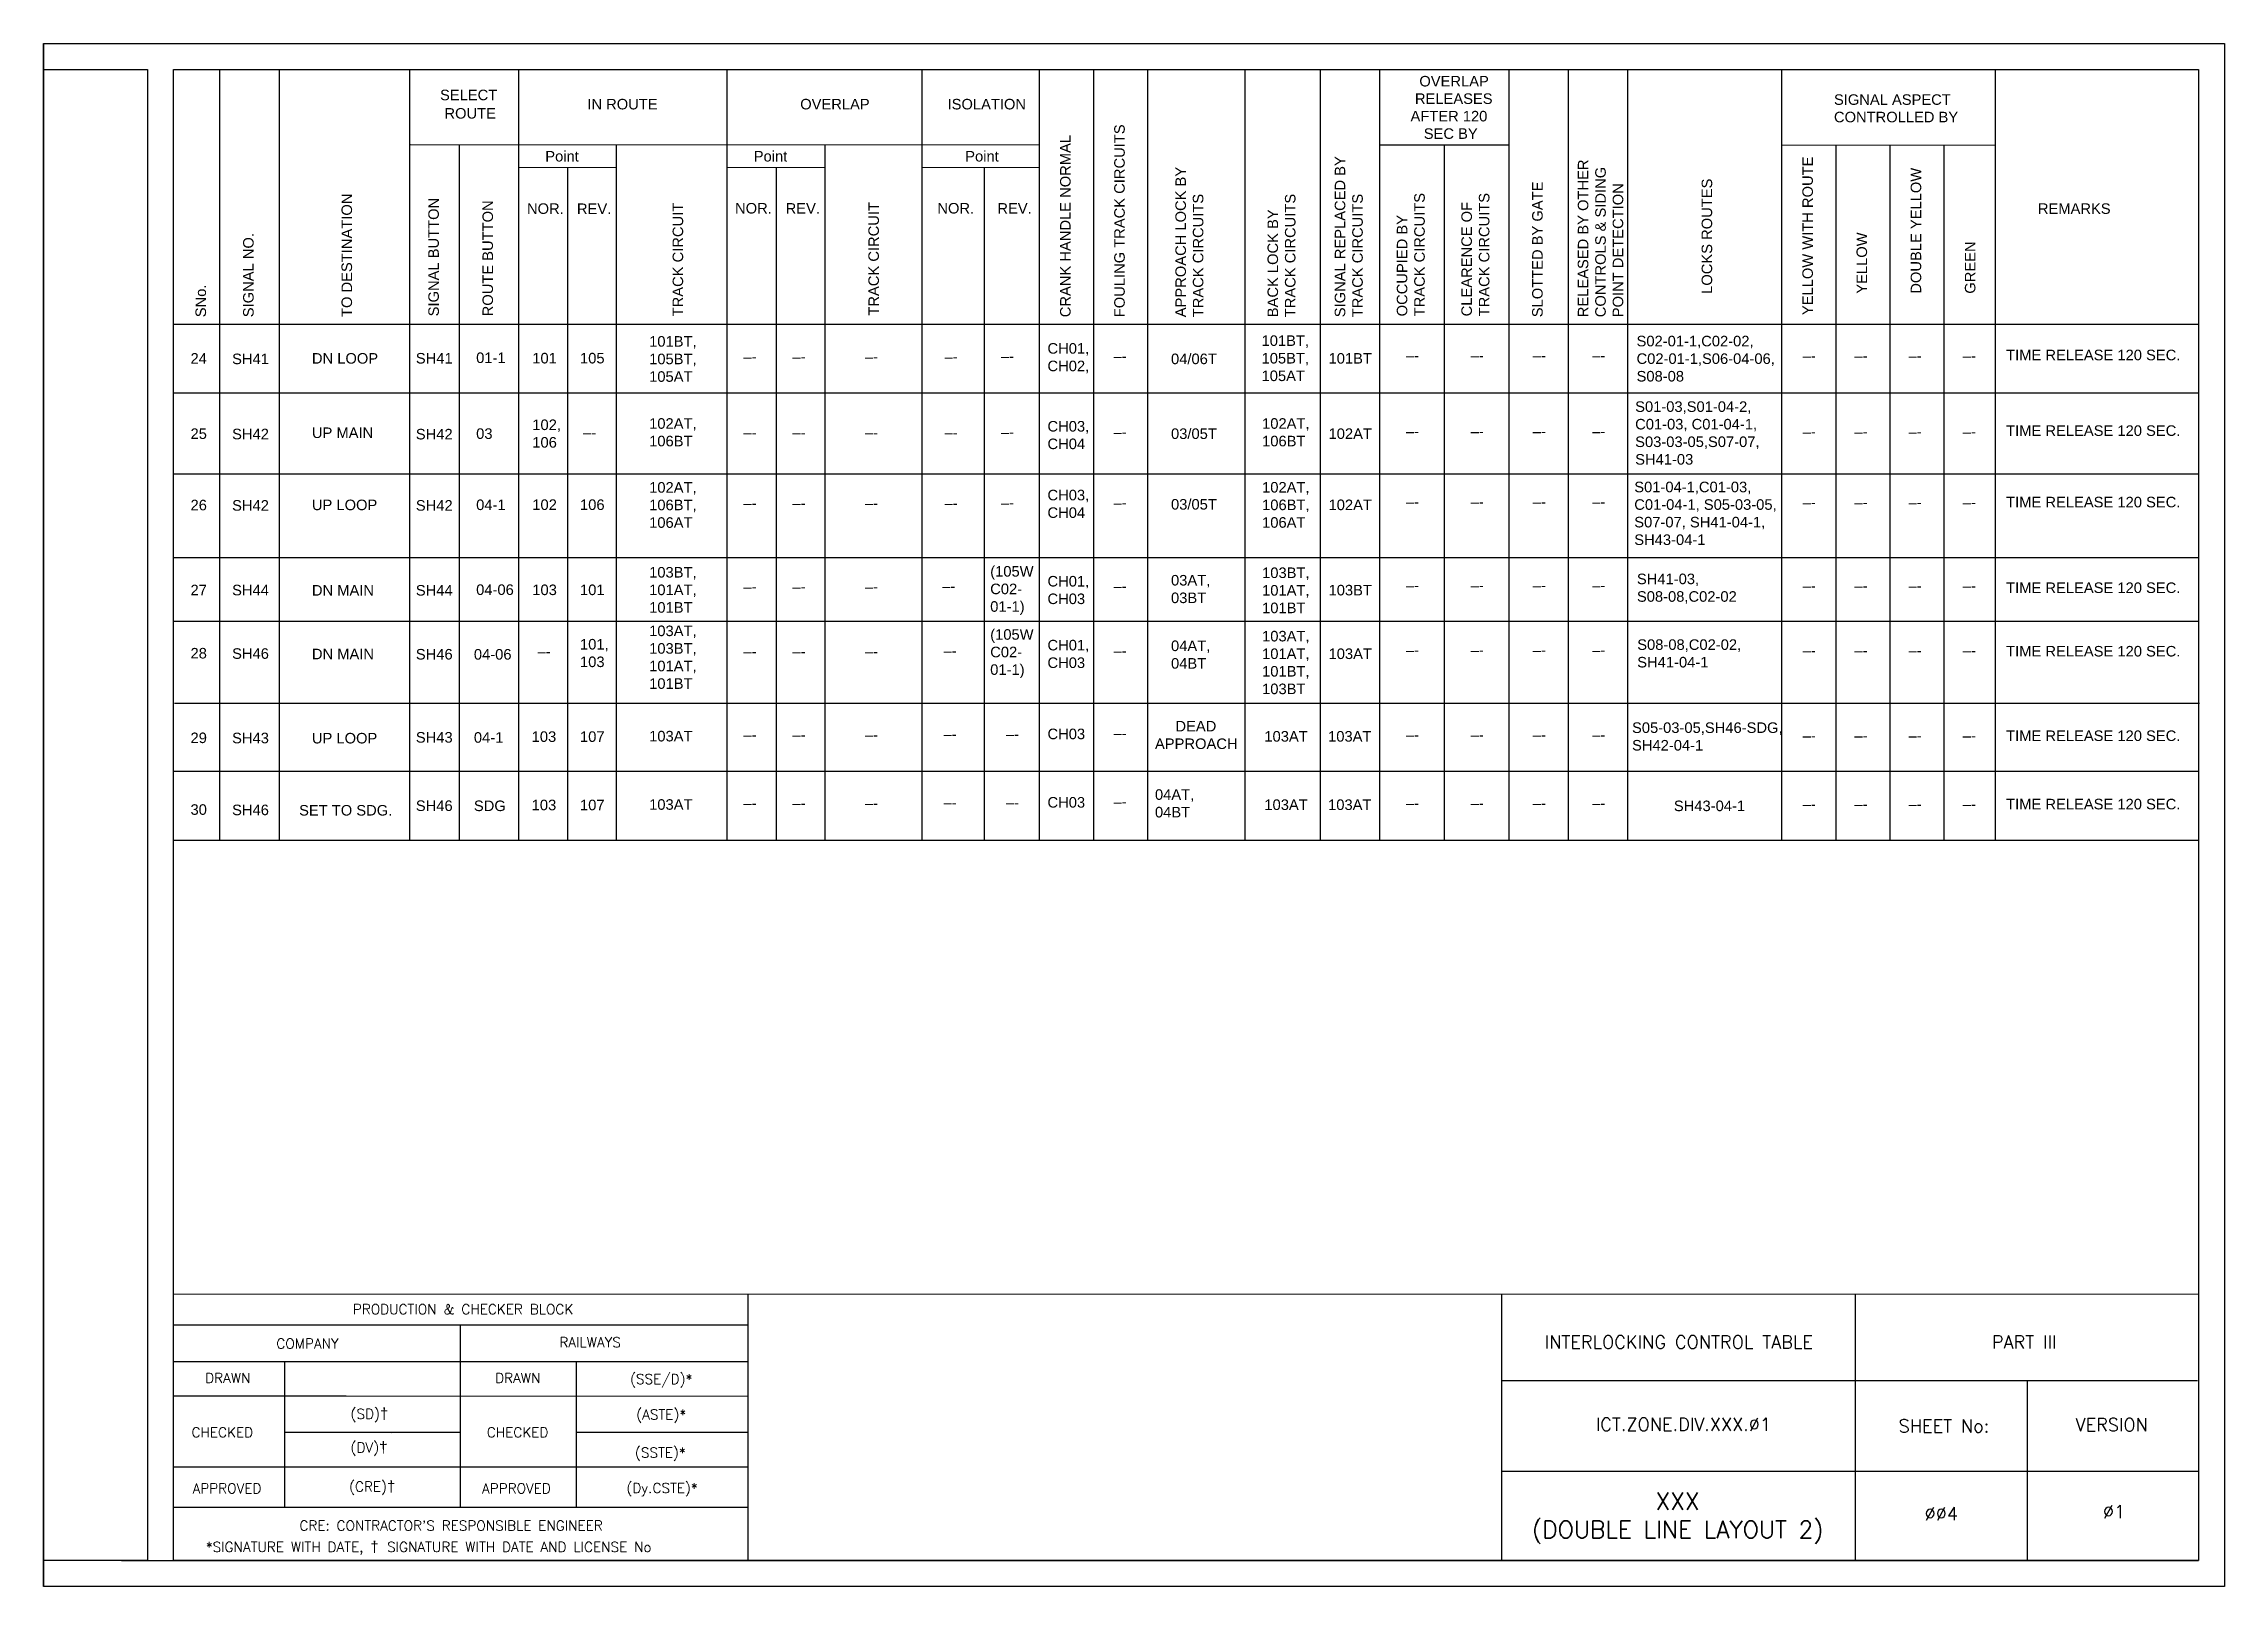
# Model space of a CAD drawing. Header units: inches. Extents: x -19 to 1646, y 43 to 715.
# Drawn here: x 1219.6 to 1639.6, y 42.8 to 339.8 of the extents above; entities that cross this region are included whole.
import ezdxf
from ezdxf.enums import TextEntityAlignment as Align

# ---------------------------------------------------------------- set-up
doc = ezdxf.new("R2010")
doc.units = ezdxf.units.IN
doc.header["$MEASUREMENT"] = 0
for name, color, linetype in [('PDF2_Text', 7, 'Continuous'), ('PDF3_Text', 7, 'Continuous'), ('PDF_Geometry', 7, 'Continuous'), ('PDF_Text', 7, 'Continuous')]:
    doc.layers.add(name, color=color, linetype=linetype)
doc.styles.add('PDF Arial', font='arial.ttf')
doc.styles.add('ROMANS', font='romans.shx', dxfattribs={"height": 2})

msp = doc.modelspace()

# ---------------------------------------------------------------- texts
at = {"style": 'ROMANS'}
for s, height, p in [('PRODUCTION & CHECKER BLOCK', 1.92, (1300.38, 96.2)), ('COMPANY', 1.92, (1270.42, 89.58)), ('RAILWAYS', 1.92, (1324.84, 89.84)), ('(SSE/D)*', 1.92, (1338.54, 82.75)), ('DRAWN', 1.92, (1255.07, 82.96)), ('DRAWN', 1.92, (1310.92, 82.96)), ('(ASTE)*', 1.92, (1338.54, 75.93)), ('CHECKED', 1.92, (1254.01, 72.5)), ('CHECKED', 1.92, (1310.88, 72.5)), ('(SSTE)*', 1.92, (1338.37, 68.6)), ('(Dy.CSTE)*', 1.92, (1338.7, 61.78)), ('APPROVED', 1.92, (1254.91, 61.7)), ('APPROVED', 1.92, (1310.65, 61.7)), ('XXX', 3.3, (1534.32, 59.25)), ("CRE: CONTRACTOR'S RESPONSIBLE ENGINEER", 1.92, (1298.07, 54.55)), ('(DOUBLE LINE LAYOUT 2)', 3.3, (1534.32, 53.78))]:
    msp.add_text(s, height=height, dxfattribs=at).set_placement(p, align=Align.MIDDLE_CENTER)
at = {"lineweight": -2, "style": 'ROMANS'}
for s, p in [('INTERLOCKING CONTROL TABLE', (1534.52, 89.87)), ('PART III', (1601.02, 89.87)), ('ICT.ZONE.DIV.XXX.Ø1', (1535.41, 74.03)), ('SHEET No:', (1585.59, 73.73)), ('VERSION', (1617.89, 73.96)), ('ØØ4 ', (1585.93, 56.87)), ('Ø1', (1618.35, 57.24))]:
    msp.add_text(s, height=2.5, dxfattribs=at).set_placement(p, align=Align.MIDDLE_CENTER)
at = {"char_height": 1.92, "attachment_point": 1, "style": 'ROMANS'}
for s, width, insert in [('(SD){\\fArial|b0|i0|c0|p34;\\H1.08333x;†}', 8.1172, (1278.7, 77.17)), ('(DV){\\fArial|b0|i0|c0|p34;\\H1.08333x;†}', 8.1172, (1278.7, 70.7)), ('(CRE){\\fArial|b0|i0|c0|p34;\\H1.08333x;†}', 8.1172, (1278.41, 63.17)), ('\\pi-5.76,l9.6,t9.6;*SIGNATURE WITH DATE, {\\fArial|b0|i0|c0|p34;\\H1.08333x;†  }SIGNATURE WITH DATE AND LICENSE No', 104.6362, (1246.99, 51.56))]:
    msp.add_mtext_dynamic_manual_height_columns(s, width=width, gutter_width=12.5, heights=[0], dxfattribs=dict(at, insert=insert))
at = {"layer": 'PDF2_Text', "attachment_point": 7, "style": 'PDF Arial'}
for s, insert, char_height in [('101BT,\\P105BT,\\P105AT', (1336.21, 274.71), 2.03), ('CH01,\\PCH02,', (1412.93, 276.4), 2.03), ('101BT,\\P105BT,\\P105AT', (1454.16, 274.85), 2.03), ('SH41', (1255.89, 278.11), 2.03), ('SH41', (1291.28, 278.23), 2.03), ('01-1', (1302.9, 278.33), 2.03), ('101', (1313.71, 278.25), 2.03), ('105', (1322.9, 278.25), 2.03), ('–-', (1354.37, 278.56), 2.03), ('–-', (1363.81, 278.56), 2.03), ('–-', (1377.76, 278.56), 2.03), ('–-', (1393.12, 278.56), 2.03), ('–-', (1403.96, 278.67), 2.03), ('–-', (1425.65, 278.67), 2.03), ('04/06T', (1436.72, 278.11), 2.03), ('101BT', (1467.06, 278.21), 2.03), ('–-', (1481.97, 278.81), 2.03), ('–-', (1494.43, 278.81), 2.03), ('–-', (1506.39, 278.81), 2.03), ('–-', (1517.84, 278.81), 2.03), ('–-', (1558.38, 278.73), 2.03), ('–-', (1568.34, 278.73), 2.03), ('–-', (1578.77, 278.73), 2.03), ('–-', (1589.2, 278.73), 2.03), ('TIME RELEASE 120 SEC.', (1597.56, 278.86), 2.0298), ('SH42', (1255.89, 263.64), 2.03), ('SH42', (1291.28, 263.62), 2.03), ('03', (1302.9, 263.72), 2.03), ('102,\\P106', (1313.71, 262.04), 2.03), ('–-', (1323.5, 263.95), 2.03), ('102AT,\\P106BT', (1336.21, 262.29), 2.03), ('–-', (1354.37, 263.95), 2.03), ('–-', (1363.81, 263.95), 2.03), ('–-', (1377.76, 263.95), 2.03), ('–-', (1393.12, 263.95), 2.03), ('–-', (1403.96, 264.06), 2.03), ('CH03,\\PCH04', (1412.93, 261.75), 2.03), ('–-', (1425.65, 264.06), 2.03), ('03/05T', (1436.72, 263.71), 2.03), ('102AT,\\P106BT', (1454.26, 262.29), 2.03), ('102AT', (1467.06, 263.71), 2.03), ('–-', (1481.97, 264.2), 2.03), ('–-', (1494.43, 264.2), 2.03), ('–-', (1506.39, 264.2), 2.03), ('–-', (1517.84, 264.2), 2.03), ('–-', (1558.38, 264.12), 2.03), ('–-', (1568.34, 264.12), 2.03), ('–-', (1578.77, 264.12), 2.03), ('–-', (1589.2, 264.12), 2.03), ('TIME RELEASE 120 SEC.', (1597.56, 264.3), 2.0298), ('04-1', (1302.9, 250.02), 2.03), ('102', (1313.71, 250.04), 2.03), ('106', (1322.9, 250.04), 2.03), ('102AT,\\P106BT,\\P106AT', (1336.21, 246.6), 2.03), ('CH03,\\PCH04', (1412.93, 248.51), 2.03), ('03/05T', (1436.72, 250.11), 2.03), ('102AT,\\P106BT,\\P106AT', (1454.26, 246.62), 2.03), ('102AT', (1467.06, 250.01), 2.03), ('TIME RELEASE 120 SEC.', (1597.56, 250.54), 2.0298), ('SH42', (1255.89, 249.9), 2.03), ('SH42', (1291.28, 249.9), 2.03), ('–-', (1354.37, 250.35), 2.03), ('–-', (1363.81, 250.35), 2.03), ('–-', (1377.76, 250.35), 2.03), ('–-', (1393.12, 250.35), 2.03), ('–-', (1403.96, 250.46), 2.03), ('–-', (1425.65, 250.46), 2.03), ('–-', (1481.97, 250.61), 2.03), ('–-', (1494.43, 250.61), 2.03), ('–-', (1506.39, 250.61), 2.03), ('–-', (1517.84, 250.61), 2.03), ('–-', (1558.38, 250.52), 2.03), ('–-', (1568.34, 250.52), 2.03), ('–-', (1578.77, 250.52), 2.03), ('–-', (1589.2, 250.52), 2.03), ('SH44', (1255.89, 233.6), 2.03), ('SH44', (1291.28, 233.56), 2.03), ('04-06', (1302.9, 233.68), 2.03), ('103', (1313.71, 233.65), 2.03), ('101', (1322.9, 233.65), 2.03), ('103BT,\\P101AT,\\P101BT', (1336.21, 230.26), 2.03), ('–-', (1392.66, 234.4), 2.03), ('(105W\\PC02-\\P01-1)', (1401.9, 229.86), 2.03), ('CH01,\\PCH03', (1412.93, 231.92), 2.03), ('–-', (1425.65, 234.4), 2.03), ('03AT,\\P03BT', (1436.72, 232.11), 2.03), ('103BT,\\P101AT,\\P101BT', (1454.26, 230.17), 2.03), ('103BT', (1467.06, 233.59), 2.03), ('–-', (1481.97, 234.54), 2.03), ('–-', (1494.43, 234.54), 2.03), ('–-', (1506.39, 234.54), 2.03), ('–-', (1517.84, 234.54), 2.03), ('–-', (1558.38, 234.46), 2.03), ('–-', (1568.34, 234.46), 2.03), ('–-', (1578.77, 234.46), 2.03), ('–-', (1589.2, 234.46), 2.03), ('TIME RELEASE 120 SEC.', (1597.56, 234.05), 2.0298), ('–-', (1354.37, 234.28), 2.03), ('–-', (1363.81, 234.28), 2.03), ('–-', (1377.76, 234.28), 2.03), ('103AT,\\P103BT,\\P101AT,\\P101BT', (1336.21, 215.6), 2.03), ('(105W\\PC02-\\P01-1)', (1401.9, 217.71), 2.03), ('103AT,\\P101AT,\\P101BT,\\P103BT', (1454.26, 214.58), 2.03), ('SH46', (1255.89, 221.38), 2.03), ('SH46', (1291.28, 221.25), 2.03), ('04-06', (1302.46, 221.23), 2.03), ('–-', (1314.73, 221.83), 2.03), ('101,\\P103', (1322.9, 219.79), 2.03), ('–-', (1354.37, 221.83), 2.03), ('–-', (1363.81, 221.83), 2.03), ('–-', (1377.76, 221.83), 2.03), ('–-', (1392.92, 221.95), 2.03), ('CH01,\\PCH03', (1412.93, 219.62), 2.03), ('–-', (1425.65, 221.95), 2.03), ('04AT,\\P04BT', (1436.72, 219.49), 2.03), ('103AT', (1467.06, 221.34), 2.03), ('–-', (1481.97, 222.09), 2.03), ('–-', (1494.43, 222.09), 2.03), ('–-', (1506.39, 222.09), 2.03), ('–-', (1517.84, 222.09), 2.03), ('–-', (1558.38, 222.01), 2.03), ('–-', (1568.34, 222.01), 2.03), ('–-', (1578.77, 222.01), 2.03), ('–-', (1589.2, 222.01), 2.03), ('TIME RELEASE 120 SEC.', (1597.56, 221.83), 2.0298), ('SH43', (1291.28, 205.25), 2.03), ('04-1', (1302.46, 205.23), 2.03), ('103', (1313.59, 205.39), 2.03), ('107', (1322.9, 205.39), 2.03), ('103AT', (1336.21, 205.48), 2.03), ('–-', (1354.37, 205.76), 2.03), ('–-', (1363.81, 205.76), 2.03), ('–-', (1377.76, 205.76), 2.03), ('–-', (1392.92, 205.88), 2.03), ('–-', (1404.92, 205.88), 2.03), ('CH03', (1412.93, 205.91), 2.03), ('–-', (1425.65, 206.07), 2.03), ('     DEAD \\PAPPROACH', (1433.63, 204.02), 2.03), ('103AT', (1454.7, 205.44), 2.03), ('103AT', (1466.97, 205.44), 2.03), ('–-', (1481.97, 205.76), 2.03), ('–-', (1494.43, 205.76), 2.03), ('–-', (1506.39, 205.76), 2.03), ('–-', (1517.84, 205.76), 2.03), ('–-', (1558.38, 205.61), 2.03), ('–-', (1568.34, 205.61), 2.03), ('–-', (1578.77, 205.61), 2.03), ('–-', (1589.2, 205.61), 2.03), ('TIME RELEASE 120 SEC.', (1597.56, 205.56), 2.0298), ('SH46', (1255.89, 191.28), 2.03), ('SH46', (1291.28, 192.09), 2.03), ('SDG', (1302.46, 192.07), 2.03), ('103', (1313.59, 192.23), 2.03), ('107', (1322.9, 192.23), 2.03), ('103AT', (1336.21, 192.32), 2.03), ('–-', (1354.37, 192.6), 2.03), ('–-', (1363.81, 192.6), 2.03), ('–-', (1377.76, 192.6), 2.03), ('–-', (1392.92, 192.72), 2.03), ('–-', (1404.92, 192.72), 2.03), ('CH03', (1412.93, 192.74), 2.03), ('–-', (1425.65, 192.9), 2.03), ('04AT,\\P04BT', (1433.63, 190.85), 2.03), ('103AT', (1454.7, 192.28), 2.03), ('103AT', (1466.97, 192.28), 2.03), ('–-', (1481.97, 192.6), 2.03), ('–-', (1494.43, 192.6), 2.03), ('–-', (1506.39, 192.6), 2.03), ('–-', (1517.84, 192.6), 2.03), ('–-', (1558.38, 192.44), 2.03), ('–-', (1568.34, 192.44), 2.03), ('–-', (1578.77, 192.44), 2.03), ('–-', (1589.2, 192.44), 2.03), ('TIME RELEASE 120 SEC.', (1597.56, 192.4), 2.0298)]:
    msp.add_mtext(s, dxfattribs=dict(at, insert=insert, char_height=char_height))
at = {"layer": 'PDF2_Text', "insert": (1255.89, 205.12), "char_height": 2.03, "width": 6.8356, "attachment_point": 7, "style": 'PDF Arial'}
msp.add_mtext('SH43', dxfattribs=at)
at = {"layer": 'PDF3_Text', "attachment_point": 7, "style": 'PDF Arial'}
for s, insert, char_height in [('S02-01-1,C02-02, \\PC02-01-1,S06-04-06,\\PS08-08', (1526.38, 274.77), 2.0298), ('S01-03,S01-04-2,\\PC01-03, C01-04-1, \\PS03-03-05,S07-07,\\PSH41-03', (1526.11, 258.77), 2.0298), ('SH41-03,\\PS08-08,C02-02', (1526.45, 232.02), 2.0298), ('S08-08,C02-02,\\PSH41-04-1', (1526.51, 219.72), 2.0298), ('S05-03-05,SH46-SDG,\\PSH42-04-1', (1525.51, 203.73), 2.0298), ('SH43-04-1', (1533.57, 192.06), 2.03)]:
    msp.add_mtext(s, dxfattribs=dict(at, insert=insert, char_height=char_height))
at = {"layer": 'PDF3_Text', "color": 18, "true_color": 0x000000, "insert": (1525.94, 243.3), "char_height": 2.0298, "attachment_point": 7, "style": 'PDF Arial'}
msp.add_mtext('S01-04-1,C01-03,\\PC01-04-1, S05-03-05,\\PS07-07, SH41-04-1,\\PSH43-04-1', dxfattribs=at)
at = {"layer": 'PDF_Text', "attachment_point": 7, "style": 'PDF Arial'}
for s, insert, char_height in [('OVERLAP', (1484.55, 331.57), 2.027), ('SELECT', (1295.94, 328.92), 2.027), ('IN ROUTE', (1324.31, 327.15), 2.027), ('OVERLAP', (1365.31, 327.15), 2.027), ('ISOLATION', (1393.69, 327.15), 2.027), ('RELEASES', (1483.7, 328.21), 2.027), ('SIGNAL ASPECT', (1564.4, 328.03), 2.0273), ('ROUTE', (1296.79, 325.38), 2.027), ('AFTER 120', (1482.85, 324.84), 2.027), ('SEC BY', (1485.4, 321.48), 2.027), ('CONTROLLED BY', (1564.4, 324.67), 2.0273), ('Point', (1316.21, 317.12), 2.027), ('Point', (1356.36, 317.12), 2.027), ('Point', (1397.09, 317.12), 2.027), ('NOR.', (1312.69, 307.04), 2.027), ('REV.', (1322.31, 307.04), 2.027), ('NOR.', (1352.76, 307.11), 2.027), ('REV.', (1362.5, 307.11), 2.027), ('NOR.', (1391.72, 307.11), 2.027), ('REV.', (1403.28, 307.11), 2.027), ('REMARKS', (1603.68, 307.04), 2.027), ('24', (1247.89, 278.23), 2.027), ('DN LOOP', (1271.27, 278.21), 2.027), ('25', (1247.89, 263.71), 2.027), ('UP MAIN', (1271.27, 263.89), 2.027), ('26', (1247.89, 249.97), 2.027), ('UP LOOP', (1271.27, 250), 2.027), ('27', (1247.89, 233.64), 2.027), ('DN MAIN', (1271.27, 233.58), 2.027), ('28', (1247.89, 221.45), 2.027), ('DN MAIN', (1271.27, 221.32), 2.027), ('29', (1247.89, 205.16), 2.027), ('UP LOOP', (1271.27, 205.09), 2.027), ('30', (1247.89, 191.35), 2.027), ('SET TO SDG.', (1268.8, 191.21), 2.0273)]:
    msp.add_mtext(s, dxfattribs=dict(at, insert=insert, char_height=char_height))
at = {"layer": 'PDF_Text', "attachment_point": 7, "rotation": 90, "style": 'PDF Arial'}
for s, insert, char_height in [('FOULING TRACK CIRCUITS', (1427.84, 287.17), 2.0273), ('CRANK HANDLE NORMAL', (1417.41, 287.17), 2.0273), ('APPROACH LOCK BY', (1439.62, 287.17), 2.0273), ('SIGNAL REPLACED BY', (1470.31, 287.17), 2.0273), ('RELEASED BY OTHER', (1517.12, 287.17), 2.0273), ('CONTROLS & SIDING', (1520.48, 287.17), 2.0273), ('YELLOW WITH ROUTE', (1560.37, 287.58), 2.0273), ('DOUBLE YELLOW', (1581.23, 291.7), 2.0273), ('TRACK CIRCUITS', (1485.62, 287.34), 2.0273), ('TRACK CIRCUITS', (1498.07, 287.34), 2.0273), ('SLOTTED BY GATE', (1508.33, 287.17), 2.0273), ('POINT DETECTION', (1523.84, 287.17), 2.0273), ('LOCKS ROUTES', (1540.97, 291.67), 2.0273), ('TO DESTINATION', (1279.02, 287.22), 2.0273), ('SIGNAL BUTTON', (1295.74, 287.34), 2.0273), ('ROUTE BUTTON', (1306.17, 287.34), 2.0273), ('TRACK CIRCUIT', (1342.79, 287.34), 2.0273), ('TRACK CIRCUIT', (1380.49, 287.48), 2.0273), ('TRACK CIRCUITS', (1442.98, 287.17), 2.0273), ('BACK LOCK BY', (1457.36, 287.17), 2.0273), ('TRACK CIRCUITS', (1460.72, 287.17), 2.0273), ('TRACK CIRCUITS', (1473.68, 287.17), 2.0273), ('OCCUPIED BY', (1482.26, 287.34), 2.0273), ('CLEARENCE OF', (1494.7, 287.34), 2.0273), ('SIGNAL NO.', (1260.07, 287.17), 2.027), ('YELLOW', (1570.8, 291.7), 2.027), ('GREEN', (1591.67, 291.7), 2.027), ('SNo.', (1250.9, 287.17), 2.027)]:
    msp.add_mtext(s, dxfattribs=dict(at, insert=insert, char_height=char_height))

# ---------------------------------------------------------------- blocks, each defined once
blk = doc.blocks.new('A$C1B685902')
at = {"color": 7}
blk.add_line((0, 297), (0, 0), dxfattribs=at)
for points in [[(0, 297), (420, 297), (420, 0), (0, 0)], [(25, 292), (415, 292), (415, 5), (25, 5)]]:
    blk.add_lwpolyline(points, close=True, dxfattribs=at)
blk.add_lwpolyline([(0, 292), (20, 292), (20, 5), (0, 5)], dxfattribs=at)

# ---------------------------------------------------------------- linework, layer by layer
for p, q in [((1253.49, 334.84), (1253.49, 186.43)), ((1264.94, 334.84), (1264.94, 186.43)), ((1290.03, 334.84), (1290.03, 186.43)), ((1311.04, 334.84), (1311.04, 186.43)), ((1351.19, 334.84), (1351.19, 186.43)), ((1388.76, 334.84), (1388.76, 186.43)), ((1411.34, 334.84), (1411.34, 186.43)), ((1421.77, 334.84), (1421.77, 186.43)), ((1432.2, 334.84), (1432.2, 186.43)), ((1450.96, 334.84), (1450.96, 186.43)), ((1465.42, 334.84), (1465.42, 186.43)), ((1476.86, 334.84), (1476.86, 186.43)), ((1501.76, 334.84), (1501.76, 186.43)), ((1513.2, 334.84), (1513.2, 186.43)), ((1524.64, 334.84), (1524.64, 186.43)), ((1554.29, 334.84), (1554.29, 186.43)), ((1595.47, 334.84), (1595.47, 186.43)), ((1411.34, 320.3), (1290.24, 320.33)), ((1299.6, 320.4), (1299.6, 186.43)), ((1329.89, 320.33), (1329.89, 186.43)), ((1370.04, 320.4), (1370.04, 186.43)), ((1501.76, 320.28), (1476.86, 320.29)), ((1489.31, 320.4), (1489.31, 186.43)), ((1595.47, 320.26), (1554.29, 320.27)), ((1564.73, 320.26), (1564.73, 186.43)), ((1575.16, 320.26), (1575.16, 186.43)), ((1585.59, 320.26), (1585.59, 186.43)), ((1320.46, 316.05), (1320.46, 186.43)), ((1360.68, 315.98), (1360.68, 186.43)), ((1400.76, 315.98), (1400.76, 186.43)), ((1634.59, 285.76), (1244.59, 285.76)), ((1634.59, 272.58), (1244.59, 272.58)), ((1634.59, 256.99), (1244.59, 256.99)), ((1634.59, 240.88), (1244.59, 240.88)), ((1634.59, 228.62), (1244.59, 228.62)), ((1634.79, 212.8), (1244.79, 212.8)), ((1634.59, 199.72), (1244.59, 199.72)), ((1634.47, 186.43), (1244.47, 186.43)), ((1244.61, 99.11), (1634.59, 99.19)), ((1355.2, 99.19), (1355.2, 47.85)), ((1277.85, 93.14), (1244.6, 93.14)), ((1355.2, 93.13), (1277.85, 93.14)), ((1299.81, 93.14), (1299.81, 58.04)), ((1277.85, 86.1), (1244.6, 86.1)), ((1266.04, 58.04), (1266.04, 86.1)), ((1355.2, 86.09), (1277.85, 86.1)), ((1322.25, 58.04), (1322.25, 86.09)), ((1601.63, 82.47), (1601.63, 47.85)), ((1277.85, 79.43), (1244.6, 79.43)), ((1355.2, 79.42), (1277.85, 79.43)), ((1299.81, 72.45), (1266.04, 72.45)), ((1286.5, 72.3), (1286.5, 72.3)), ((1355.2, 72.45), (1322.25, 72.45)), ((1277.85, 65.78), (1244.6, 65.79)), ((1355.2, 65.78), (1277.85, 65.78)), ((1277.85, 58.04), (1244.6, 58.04)), ((1355.2, 58.04), (1277.84, 58.04))]:
    msp.add_line(p, q)
at = {"lineweight": -2}
for p, q in [((1500.45, 47.85), (1500.45, 99.19)), ((1500.45, 82.47), (1634.41, 82.47)), ((1500.45, 65.02), (1634.59, 65.02))]:
    msp.add_line(p, q, dxfattribs=at)
at = {"linetype": 'Continuous', "lineweight": -2}
for p, q in [((1568.53, 47.85), (1568.53, 99.19)), ((1234.59, 47.85), (1516.59, 47.85)), ((1234.59, 47.85), (1634.59, 47.85))]:
    msp.add_line(p, q, dxfattribs=at)
at = {"layer": 'PDF_Geometry', "lineweight": 15}
for points in [[(1264.94, 220.53), (1264.94, 334.91)], [(1290.03, 220.53), (1290.03, 334.91)], [(1501.76, 320.4), (1501.76, 334.84)], [(1513.2, 320.4), (1513.2, 334.84)], [(1524.64, 320.4), (1524.64, 334.84)], [(1290.24, 320.33), (1311.11, 320.33)], [(1311.11, 320.33), (1411.41, 320.33)], [(1476.93, 320.33), (1501.83, 320.33)], [(1501.76, 316.05), (1501.76, 320.4)], [(1513.2, 316.05), (1513.2, 320.4)], [(1524.64, 316.05), (1524.64, 320.4)], [(1311.11, 315.98), (1329.96, 315.98)], [(1320.46, 285.83), (1320.46, 316.05)], [(1351.26, 315.98), (1370.11, 315.98)], [(1388.76, 315.98), (1411.41, 315.98)], [(1501.76, 285.83), (1501.76, 316.05)], [(1513.2, 285.83), (1513.2, 316.05)], [(1524.64, 285.83), (1524.64, 316.05)], [(1411.34, 220.53), (1411.34, 285.76)], [(1421.77, 220.53), (1421.77, 285.76)]]:
    msp.add_lwpolyline(points, dxfattribs=at)

# ---------------------------------------------------------------- block references
msp.add_blockref('A$C1B685902', (1219.59, 42.85))

msp.set_redraw_order([(e.dxf.handle, doc.entitydb.next_handle()) for e in msp.query("TEXT MTEXT ATTDEF DIMENSION ARC_DIMENSION")])  # texts and dimensions are drawn at this point

doc.saveas('drawing.dxf')
